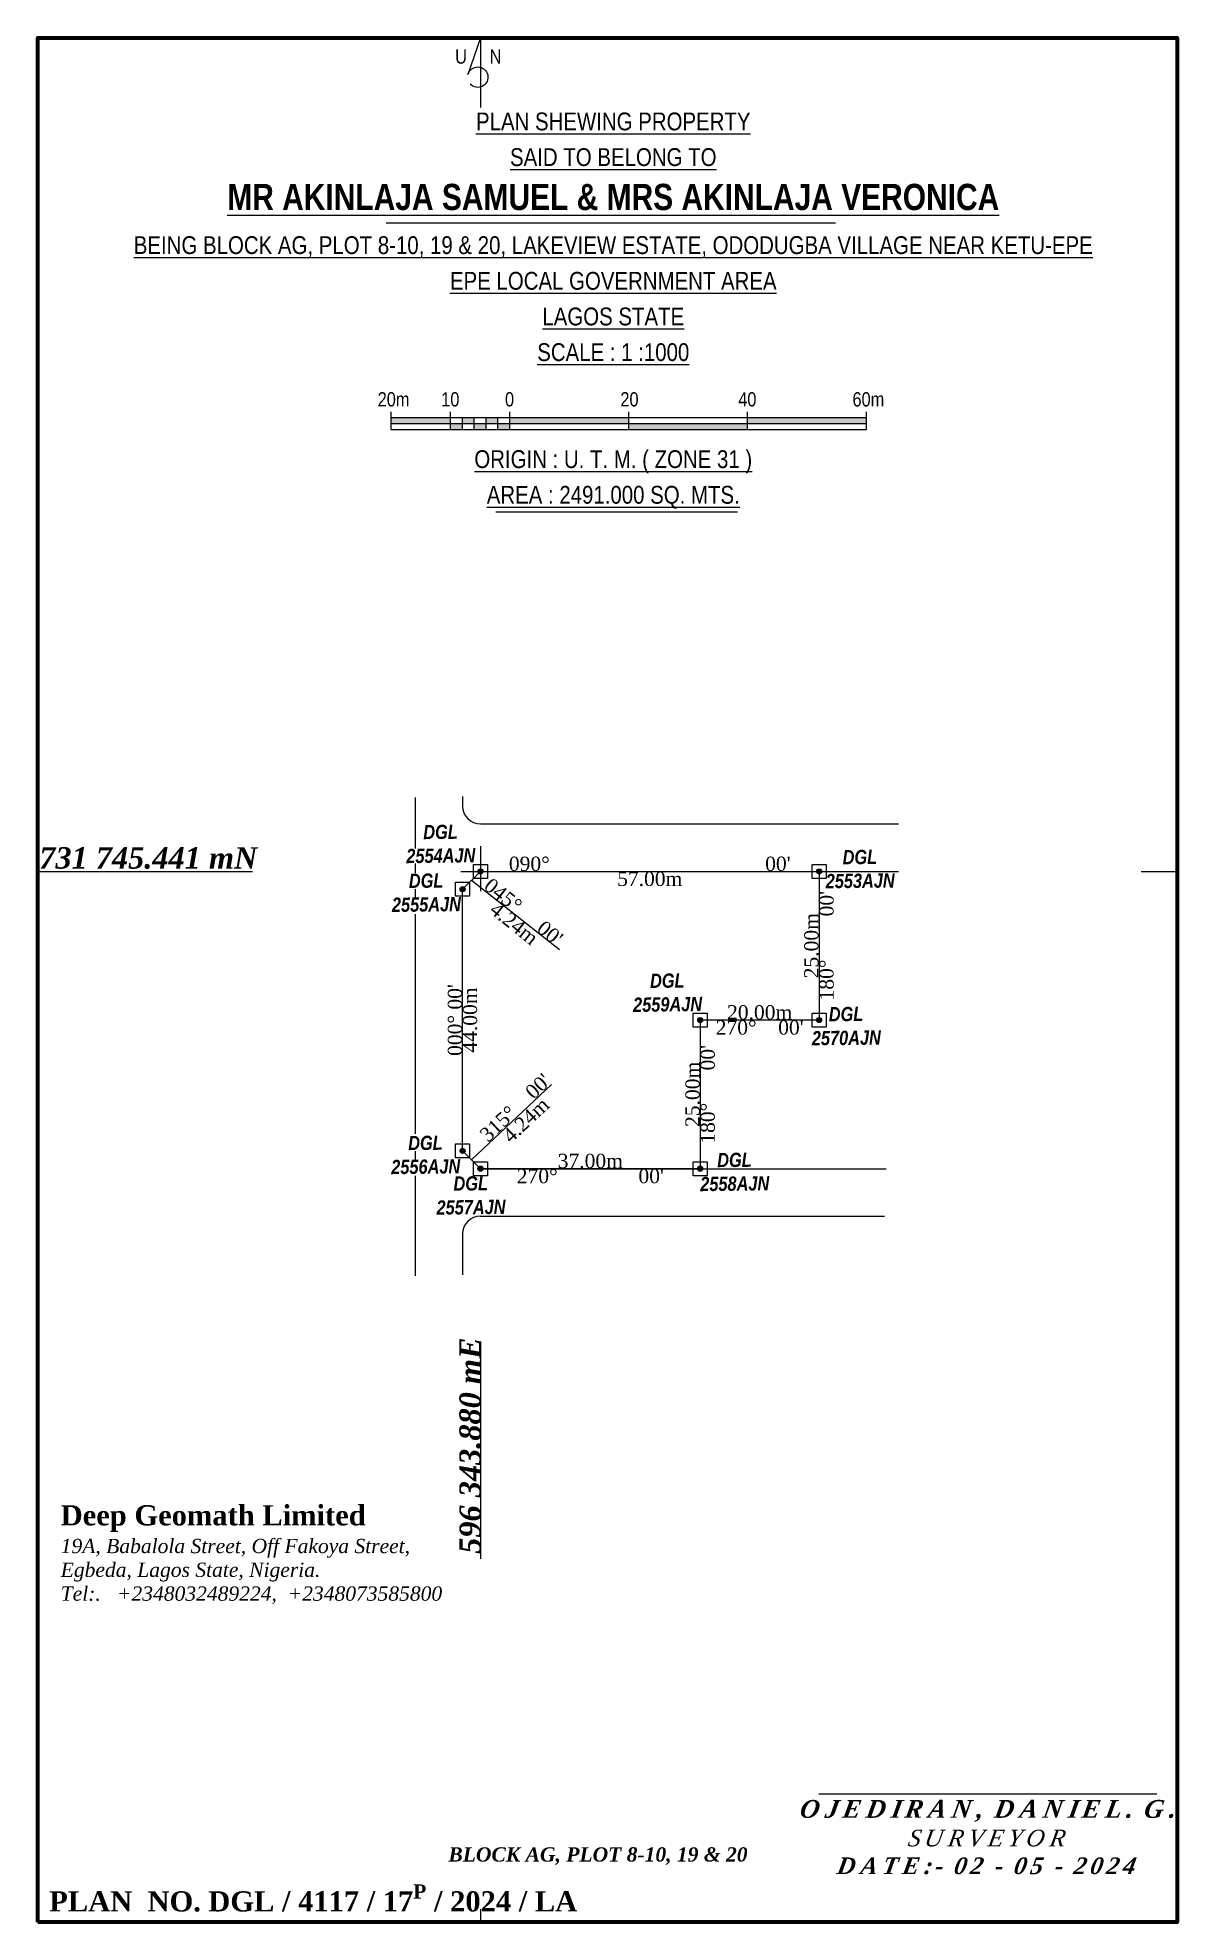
# Model space of a CAD drawing. Header units: metres. Extents: x 527079 to 600981, y 729644 to 782828.
# Drawn here: x 598960.9 to 599152.7, y 730972.2 to 731289.2 of the extents above; entities that cross this region are included whole.
import ezdxf

# ---------------------------------------------------------------- set-up
doc = ezdxf.new("R2010")
doc.units = ezdxf.units.M
doc.header["$MEASUREMENT"] = 0
doc.layers.add('adjusted', color=7, linetype='Continuous')
doc.layers.add('GRID&TITLE', color=7, linetype='Continuous')
doc.styles.add('style2', font='')
doc.styles.get('style2').set_extended_font_data('Arial Black')

msp = doc.modelspace()

# ---------------------------------------------------------------- texts
at = {"color": 0}
for s, insert, char_height, width, attachment_point in [('{\\fArial Narrow|b0|i0|c0|p34;U     N}', (599035.02061, 731287.26063), 2.4, 53.8502379, 2), ('{\\fArial Narrow|b0|i0|c0|p34;20m}', (599020.75931, 731229.59956), 2.4, 53.8502379, 2), ('{\\fArial Narrow|b0|i0|c0|p34;10}', (599030.31169, 731229.59956), 2.4, 53.8502379, 2), ('{\\fArial Narrow|b0|i0|c0|p34;0}', (599040.27653, 731229.59956), 2.4, 53.8502379, 2), ('{\\fArial Narrow|b0|i0|c0|p34;20}', (599060.46195, 731229.59956), 2.4, 53.8502379, 2), ('{\\fArial Narrow|b0|i0|c0|p34;40}', (599080.29607, 731229.59956), 2.4, 53.8502379, 2), ('{\\fArial Narrow|b0|i0|c0|p34;60m}', (599100.66799, 731229.59956), 2.4, 53.8502379, 2), ('{\\fTimes New Roman|b1|i1|c0|p18;731 745.441 mN}', (598961.13526, 731153.06653), 3.6, 91.9257543, 1), ('\\pi0.2701;{\\fTimes New Roman|b1|i1|c0|p18;\\H0.8824x;\\Q10.5;\\T1.3;OJEDIRAN, DANIEL. G.\\H1.1x;\\P\\fTimes New Roman|b0|i1|c0|p18;\\H0.8485x;SURVEYOR\\fTimes New Roman|b1|i1|c0|p18;\\P\\pi0;DATE:- 02 - 05 - 2024}', (599120.65146, 730992.80859), 3.4, 62.8671022, 2), ('{\\fTimes New Roman|b1|i1|c0|p18;BLOCK AG, PLOT 8-10, 19 & 20}', (599029.98612, 730984.8478), 2.4, 91.9257543, 1), ('\\A1;{\\fTimes New Roman|b1|i0|c0|p18;\\H1.03x;PLAN  NO.\\H0.9706x; \\H1.03x;DGL / 4117 / 17\\H0.7x;\\SP^ ;\\H1.429x; / 2024 / LA}', (598962.80722, 730978.60917), 3.3, 196.2580772, 1)]:
    msp.add_mtext(s, dxfattribs=dict(at, insert=insert, char_height=char_height, width=width, attachment_point=attachment_point))
at = {"color": 0, "insert": (599057.73362, 731276.6434), "char_height": 3, "width": 226.0015138, "attachment_point": 2, "line_spacing_factor": 1.2}
msp.add_mtext('{\\fArial Narrow|b0|i0|c0|p34;\\LPLAN SHEWING PROPERTY\\PSAID TO BELONG TO\\P\\fArial Narrow|b1|i0|c0|p34;\\H1.467x;MR AKINLAJA SAMUEL & MRS AKINLAJA VERONICA\\P\\fArial Narrow|b0|i0|c0|p34;\\H0.6817x;BEING BLOCK AG, PLOT 8-10, 19 & 20, \\H1x;LAKEVIEW ESTATE, ODODUGBA VILLAGE NEAR KETU-EPE\\H1x;\\PEPE \\H0.9995x;LOCAL GOVERNMENT AREA\\PLAGOS STATE\\PSCALE : 1 :1000\\P\\P\\PORIGIN : U. T. M. ( ZONE 31 )\\PAREA : 2491.000 SQ. MTS.}', dxfattribs=at)
at = {"color": 0}
for s, insert, char_height, width, attachment_point, rotation in [('\\pxt115;{\\fArial Narrow|b1|i1|c0|p34;DGL\\P2554AJN}', (599028.64379, 731156.84722), 2.4, 278.2584131, 2, 0.6991952), ('\\pxt115;{\\fArial Narrow|b1|i1|c0|p34;DGL\\P2553AJN}', (599099.22096, 731152.62039), 2.4, 278.2584131, 2, 0.6991952), ('\\pxt115;{\\fArial Narrow|b1|i1|c0|p34;DGL\\P2555AJN}', (599026.22223, 731148.64315), 2.4, 278.2584131, 2, 0.6991952), ('\\pxt115;{\\fArial Narrow|b1|i1|c0|p34;DGL\\P2559AJN}', (599066.80994, 731131.82967), 2.4, 278.2584131, 2, 0.6991952), ('\\pxt115;{\\fArial Narrow|b1|i1|c0|p34;DGL\\P2570AJN}', (599096.89217, 731126.20109), 2.4, 278.2584131, 2, 0.6991952), ('\\pxt115;{\\fArial Narrow|b1|i1|c0|p34;DGL\\P2556AJN}', (599026.10722, 731104.53851), 2.4, 278.2584131, 2, 0.6991952), ('\\pxt115;{\\fArial Narrow|b1|i1|c0|p34;DGL\\P2558AJN}', (599078.11133, 731101.67665), 2.4, 278.2584131, 2, 0.6991952), ('\\pxt115;{\\fArial Narrow|b1|i1|c0|p34;DGL\\P2557AJN}', (599033.72953, 731097.71926), 2.4, 278.2584131, 2, 0.6991952), ('{\\fTimes New Roman|b1|i1|c0|p18;596 343.880 mE}', (599031.84358, 731034.20612), 3.6, 93.3524288, 1, 90)]:
    msp.add_mtext(s, dxfattribs=dict(at, insert=insert, char_height=char_height, width=width, attachment_point=attachment_point, rotation=rotation))
at = {"color": 0, "linetype": 'Continuous', "lineweight": -3, "char_height": 2.4}
for s, insert, attachment_point in [("{\\fTimes New Roman|b0|i0|c0|p18;090°                                        00'}", (599063.8709, 731149.04431), 8), ('{\\fTimes New Roman|b0|i0|c0|p18;57.00m}', (599063.8709, 731148.94431), 2), ('{\\fTimes New Roman|b0|i0|c0|p18;20.00m}', (599082.3709, 731124.04431), 8), ("{\\fTimes New Roman|b0|i0|c0|p18;270°    00'}", (599082.3709, 731123.94431), 2), ('{\\fTimes New Roman|b0|i0|c0|p18;37.00m}', (599053.8709, 731099.04431), 8), ("{\\fTimes New Roman|b0|i0|c0|p18;270°               00'}", (599053.8709, 731098.94431), 2)]:
    msp.add_mtext(s, dxfattribs=dict(at, insert=insert, attachment_point=attachment_point))
for s, insert, attachment_point, rotation in [("{\\fTimes New Roman|b0|i0|c0|p18;045°     00'}", (599041.87404, 731141.25949), 8, 321.1881221), ("{\\fTimes New Roman|b0|i0|c0|p18;180°        00'}", (599092.4209, 731136.49431), 2, 90), ('{\\fTimes New Roman|b0|i0|c0|p18;4.24m}', (599041.81136, 731141.18157), 2, 321.1881221), ('{\\fTimes New Roman|b0|i0|c0|p18;25.00m}', (599092.3209, 731136.49431), 8, 90), ("{\\fTimes New Roman|b0|i0|c0|p18;000° 00'}", (599032.3209, 731123.99431), 8, 90), ('{\\fTimes New Roman|b0|i0|c0|p18;44.00m}', (599032.4209, 731123.99431), 2, 90), ("{\\fTimes New Roman|b0|i0|c0|p18;180°      00'}", (599072.4209, 731111.49431), 2, 90), ("{\\fTimes New Roman|b0|i0|c0|p18;315°    00'}", (599040.4062, 731110.13646), 2, 43.1890458), ('{\\fTimes New Roman|b0|i0|c0|p18;25.00m}', (599072.3209, 731111.49431), 8, 90), ('{\\fTimes New Roman|b0|i0|c0|p18;4.24m}', (599043.88007, 731106.26786), 8, 43.1890458)]:
    msp.add_mtext(s, dxfattribs=dict(at, insert=insert, attachment_point=attachment_point, rotation=rotation))
at = {"layer": 'GRID&TITLE', "color": 0, "insert": (598964.74087, 731042.39421), "char_height": 3, "width": 235.1699559, "attachment_point": 1, "style": 'style2'}
msp.add_mtext('{\\fTimes New Roman|b1|i0|c0|p18;\\H1.133x;Deep Geomath Limited\\P\\fTimes New Roman|b0|i1|c0|p18;\\H0.7061x;19A, Babalola Street, Off Fakoya Street, \\PEgbeda, Lagos State, Nigeria.\\PTel:.   +2348032489224,  +2348073585800}', dxfattribs=at)

# ---------------------------------------------------------------- hatches: boundary and pattern name
h = msp.add_hatch(color=0)
h.paths.add_polyline_path([(599030.33487, 731225.31769), (599020.33487, 731225.31769), (599020.33487, 731224.31769), (599030.33487, 731224.31769)])
h.paths.add_polyline_path([(599060.33487, 731225.31769), (599040.33487, 731225.31769), (599040.33487, 731224.31769), (599060.33487, 731224.31769)])
h.paths.add_polyline_path([(599100.33487, 731225.31769), (599080.33487, 731225.31769), (599080.33487, 731224.31769), (599100.33487, 731224.31769)])
h = msp.add_hatch(color=0)
h.paths.add_polyline_path([(599038.33487, 731224.31769), (599038.33487, 731223.31769), (599040.33487, 731223.31769), (599040.33487, 731224.31769)])
h.paths.add_polyline_path([(599036.33487, 731225.31769), (599036.33487, 731224.31769), (599038.33487, 731224.31769), (599038.33487, 731225.31769)])
h.paths.add_polyline_path([(599036.33487, 731223.31769), (599036.33487, 731224.31769), (599034.33487, 731224.31769), (599034.33487, 731223.31769)])
h.paths.add_polyline_path([(599032.33487, 731225.31769), (599032.33487, 731224.31769), (599034.33487, 731224.31769), (599034.33487, 731225.31769)])
h.paths.add_polyline_path([(599030.33487, 731224.31769), (599030.33487, 731223.31769), (599032.33487, 731223.31769), (599032.33487, 731224.31769)])
for points in [[(599080.33487, 731224.31769), (599060.33487, 731224.31769), (599060.33487, 731223.31769), (599080.33487, 731223.31769)], [(599035.80091, 731148.99431, 1), (599034.94089, 731148.99431, 1)], [(599092.80091, 731148.99431, 1), (599091.94089, 731148.99431, 1)], [(599032.80091, 731145.99431, 1), (599031.94089, 731145.99431, 1)], [(599072.80091, 731123.99431, 1), (599071.94089, 731123.99431, 1)], [(599092.80091, 731123.99431, 1), (599091.94089, 731123.99431, 1)], [(599032.80091, 731101.99431, 1), (599031.94089, 731101.99431, 1)], [(599035.80091, 731098.99431, 1), (599034.94089, 731098.99431, 1)], [(599072.80091, 731098.99431, 1), (599071.94089, 731098.99431, 1)]]:
    msp.add_hatch(color=0).paths.add_polyline_path(points)

# ---------------------------------------------------------------- linework, layer by layer
at = {"color": 0}
for p, q in [((599020.33487, 731223.31769), (599020.33487, 731226.31769)), ((599020.33487, 731223.31769), (599020.33487, 731226.31769)), ((599030.33487, 731223.31769), (599030.33487, 731226.31769)), ((599030.33487, 731223.31769), (599030.33487, 731226.31769)), ((599040.33487, 731223.31769), (599040.33487, 731226.31769)), ((599060.33487, 731223.31769), (599060.33487, 731226.31769)), ((599080.33487, 731223.31769), (599080.33487, 731226.31769)), ((599100.33487, 731223.31769), (599100.33487, 731226.31769)), ((599032.33487, 731223.31769), (599032.33487, 731225.31769)), ((599034.33487, 731223.31769), (599034.33487, 731225.31769)), ((599036.33487, 731223.31769), (599036.33487, 731225.31769)), ((599038.33487, 731223.31769), (599038.33487, 731225.31769)), ((599060.33487, 731224.31769), (599080.33487, 731224.31769)), ((599024.3709, 731161.42205), (599024.3709, 731152.87425)), ((599032.3709, 731161.58868), (599032.3709, 731159.99431)), ((599035.3709, 731156.99431), (599105.71392, 731156.99431)), ((599024.3709, 731150.3282), (599024.3709, 731148.68757)), ((599035.3709, 731148.99431), (599105.71392, 731148.99431)), ((599024.3709, 731146.02867), (599024.3709, 731144.64232)), ((599024.3709, 731141.79997), (599024.3709, 731104.86389)), ((599024.3709, 731101.92795), (599024.3709, 731100.49278)), ((599024.3709, 731097.80846), (599024.3709, 731080.94988)), ((599035.3709, 731098.99431), (599103.66059, 731098.99431)), ((599035.3709, 731090.99431), (599103.37738, 731090.99431)), ((599032.3709, 731087.99431), (599032.3709, 731081.1275)), ((599092.35589, 730993.86), (599149.19383, 730993.86))]:
    msp.add_line(p, q, dxfattribs=at)
msp.add_lwpolyline([(599035.3709, 731289.22633), (599033.28096, 731283.05462, -3.816456624), (599033.66941, 731281.41387)], format="xyb", dxfattribs=at)
for points in [[(599035.3709, 731289.22633), (599035.3709, 731277.45918)], [(599019.52453, 731258.10393), (599095.11531, 731258.10393)], [(599020.33487, 731225.31769), (599100.33487, 731225.31769)], [(599020.33487, 731224.31769), (599060.33487, 731224.31769)], [(599020.33487, 731223.31769), (599100.33487, 731223.31769)], [(599080.33487, 731224.31769), (599100.33487, 731224.31769)], [(599037.95554, 731209.46064), (599078.63048, 731209.46064)], [(599035.3709, 731153.21325), (599035.3709, 731145.68777)], [(599034.1932, 731150.172), (599036.54859, 731150.172), (599036.54859, 731147.81661), (599034.1932, 731147.81661), (599034.1932, 731150.172)], [(599091.1932, 731150.172), (599093.54859, 731150.172), (599093.54859, 731147.81661), (599091.1932, 731147.81661), (599091.1932, 731150.172)], [(598960.86548, 731148.99431), (598996.99499, 731148.99431)], [(599031.1932, 731147.172), (599033.54859, 731147.172), (599033.54859, 731144.81661), (599031.1932, 731144.81661), (599031.1932, 731147.172)], [(599032.10223, 731148.99431), (599039.90359, 731148.99431)], [(599033.8709, 731147.49431), (599048.68308, 731135.87959)], [(599146.59316, 731148.99431), (599152.66148, 731148.99431)], [(599071.1932, 731125.172), (599073.54859, 731125.172), (599073.54859, 731122.81661), (599071.1932, 731122.81661), (599071.1932, 731125.172)], [(599091.1932, 731125.172), (599093.54859, 731125.172), (599093.54859, 731122.81661), (599091.1932, 731122.81661), (599091.1932, 731125.172)], [(599033.8709, 731100.49431), (599047.32835, 731113.13853)], [(599031.1932, 731103.172), (599033.54859, 731103.172), (599033.54859, 731100.81661), (599031.1932, 731100.81661), (599031.1932, 731103.172)], [(599034.1932, 731100.172), (599036.54859, 731100.172), (599036.54859, 731097.81661), (599034.1932, 731097.81661), (599034.1932, 731100.172)], [(599071.1932, 731100.172), (599073.54859, 731100.172), (599073.54859, 731097.81661), (599071.1932, 731097.81661), (599071.1932, 731100.172)], [(599035.3709, 731069.90784), (599035.3709, 731033.37376)], [(599035.3709, 730974.4319), (599035.3709, 730972.23233)]]:
    msp.add_lwpolyline(points, dxfattribs=at)
msp.add_lwpolyline([(599035.3709, 731148.99431), (599092.3709, 731148.99431), (599092.3709, 731123.99431), (599072.3709, 731123.99431), (599072.3709, 731098.99431), (599035.3709, 731098.99431), (599032.3709, 731101.99431), (599032.3709, 731145.99431)], close=True, dxfattribs=at)
for centre in [(599035.3709, 731148.99431), (599092.3709, 731148.99431), (599032.3709, 731145.99431), (599072.3709, 731123.99431), (599092.3709, 731123.99431), (599032.3709, 731101.99431), (599035.3709, 731098.99431), (599072.3709, 731098.99431)]:
    msp.add_circle(centre, 0.43001, dxfattribs=at)
for centre, start, end in [((599035.3709, 731159.99431), 180, 270), ((599035.3709, 731087.99431), 90, 180)]:
    msp.add_arc(centre, 3, start, end, dxfattribs=at)
at = {"layer": 'adjusted', "color": 0, "lineweight": 100}
msp.add_lwpolyline([(598960.86548, 730972.23233), (598960.86548, 731289.22633), (599152.66148, 731289.22633), (599152.66148, 730972.23233)], close=True, dxfattribs=at)

msp.set_redraw_order([(e.dxf.handle, doc.entitydb.next_handle()) for e in msp.query("TEXT MTEXT ATTDEF DIMENSION ARC_DIMENSION")])  # texts and dimensions are drawn at this point

doc.saveas('drawing.dxf')
